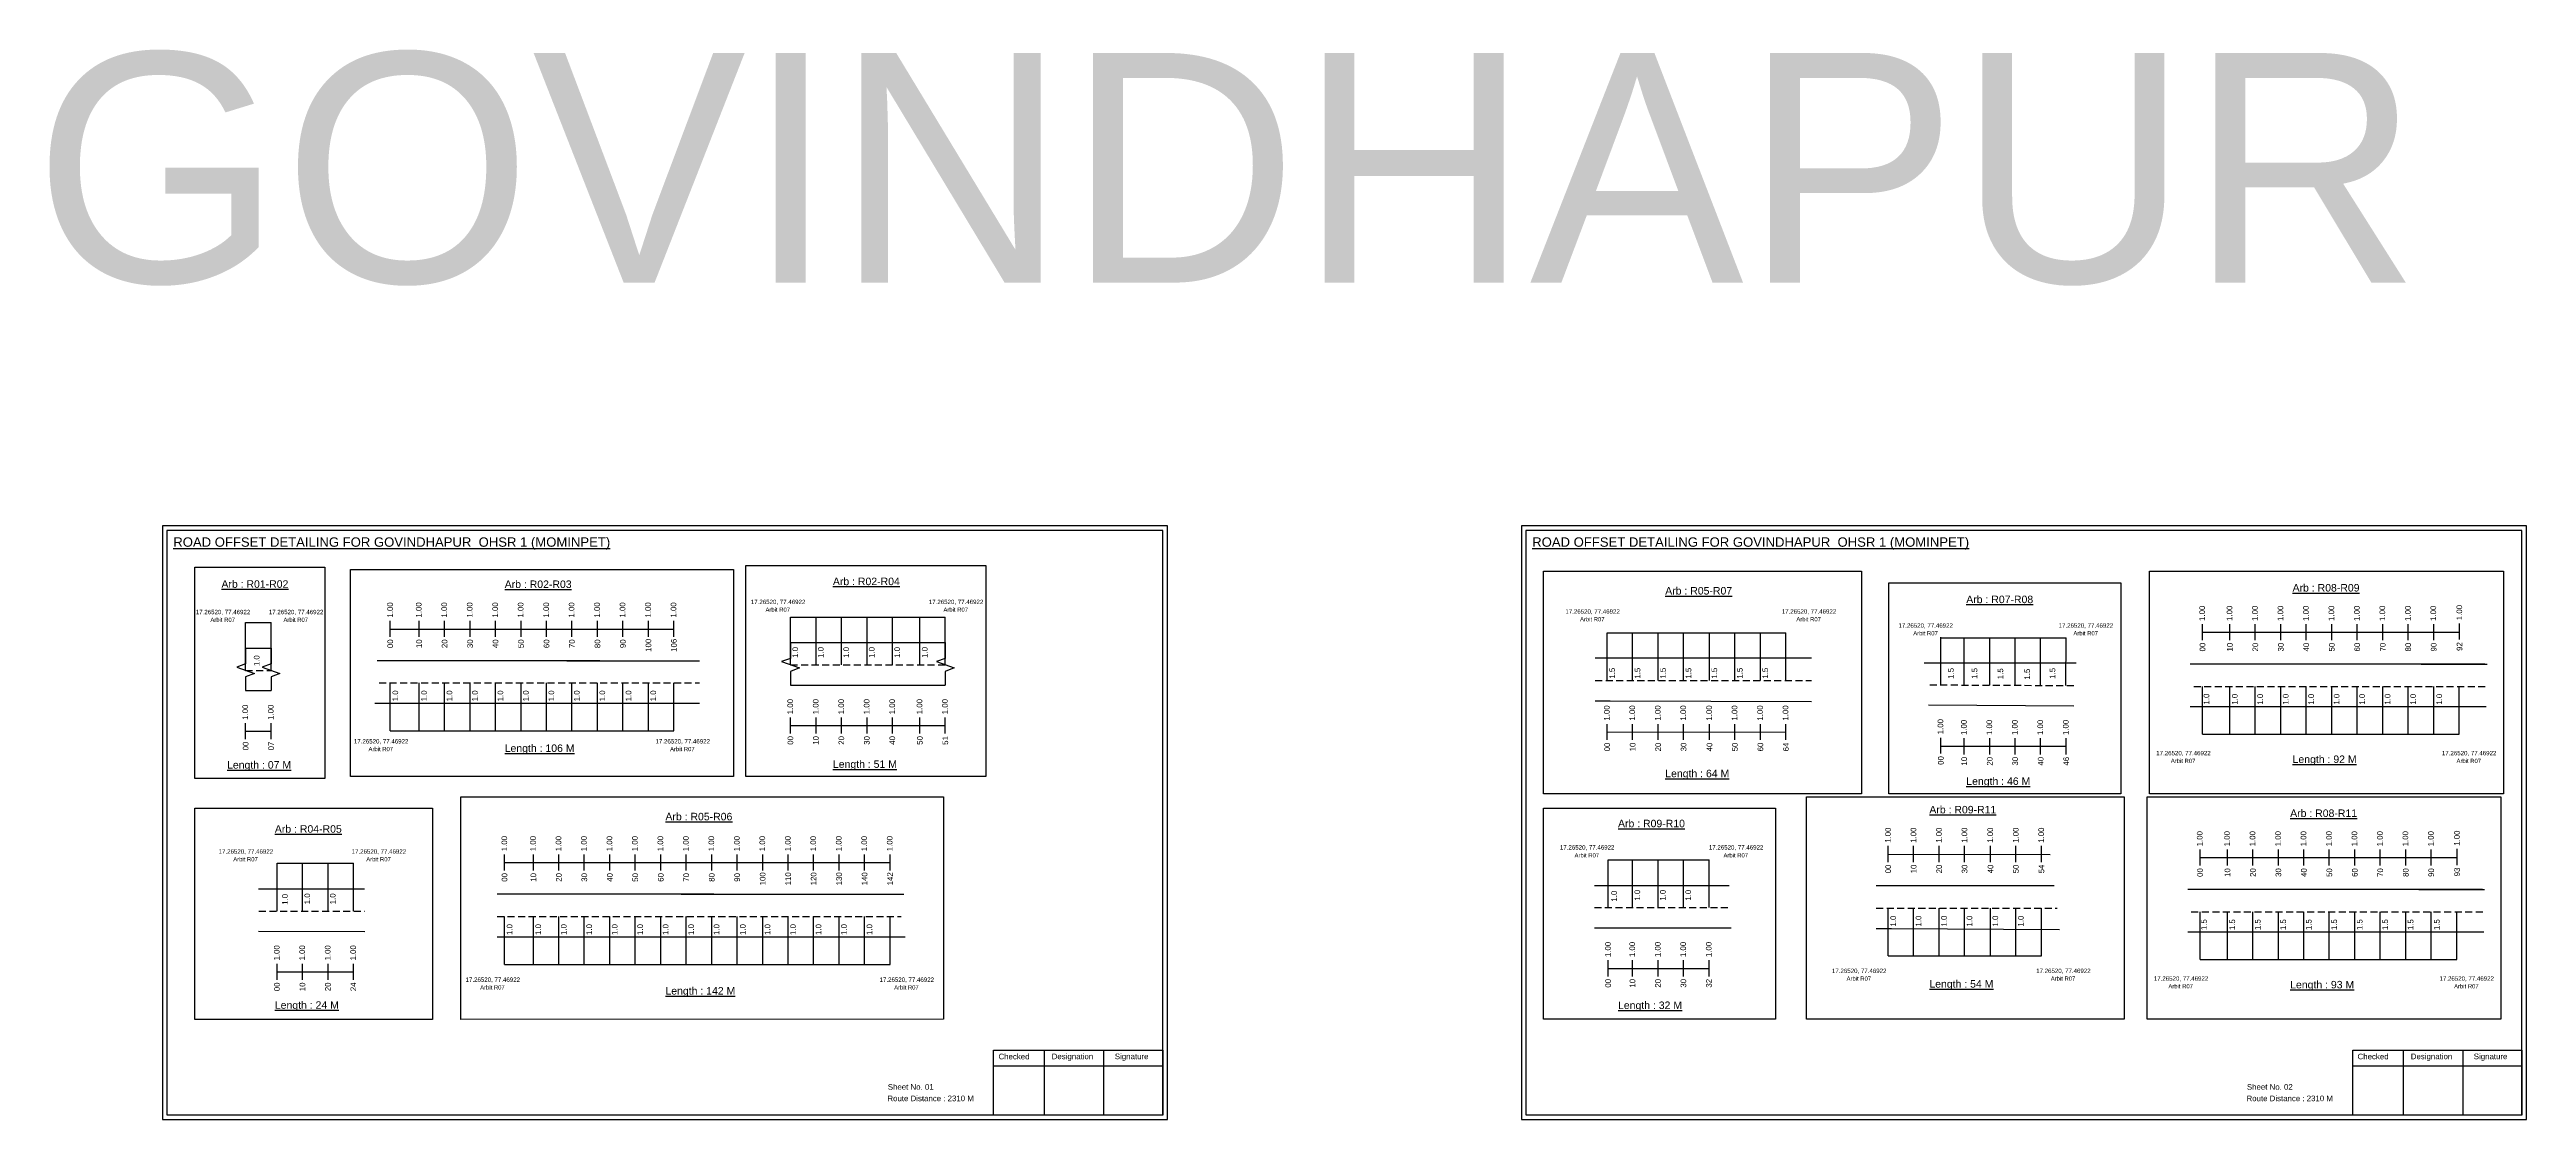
# Model space of a CAD drawing. Header units: inches. Extents: x -117 to 51867, y -12715 to 3423.
# Drawn here: x 28889 to 30211, y 352 to 923 of the extents above; entities that cross this region are included whole.
import ezdxf

# ---------------------------------------------------------------- set-up
doc = ezdxf.new("R2010")
doc.units = ezdxf.units.IN
doc.header["$MEASUREMENT"] = 0
doc.linetypes.add('DASHED2', pattern=[0.375, 0.25, -0.125])
doc.layers.add('PDF_Geometry', color=7, linetype='Continuous')
doc.layers.add('PDF_Text', color=5, linetype='Continuous')
doc.styles.add('PDF Arial', font='arial.ttf')
doc.styles.get("Standard").update_dxf_attribs({"font": 'arial.ttf'})

msp = doc.modelspace()

# ---------------------------------------------------------------- linework, layer by layer
at = {"color": 5}
for p, q in [((28993.2, 617.3), (29006.8, 617.3)), ((29284.1, 620.2), (29366.7, 620.2)), ((29720, 611.8), (29815.4, 611.8)), ((29898.1, 609.1), (29965, 609.1)), ((29070.4, 559.4), (29221.8, 559.4)), ((30037.8, 557.7), (30174.8, 557.7)), ((29720.5, 490.7), (29774.4, 490.7)), ((29010, 488.8), (29050.8, 488.8)), ((29870, 439.3), (29951.8, 439.3)), ((30036.5, 437.4), (30173.5, 437.4)), ((29131.4, 434.8), (29337.2, 434.8))]:
    msp.add_line(p, q, dxfattribs=at)
for p, q in [((28993.2, 591.7), (28993.2, 617.3)), ((29006.8, 591.7), (29006.8, 617.3)), ((29284.1, 594.7), (29284.1, 620.2)), ((29297.7, 594.7), (29297.7, 620.2)), ((29311.3, 594.7), (29311.3, 620.2)), ((29324.9, 594.7), (29324.9, 620.2)), ((29338.5, 594.7), (29338.5, 620.2)), ((29353.1, 594.7), (29353.1, 620.2)), ((29366.7, 594.7), (29366.7, 620.2)), ((29720, 586.3), (29720, 611.8)), ((29733.6, 586.3), (29733.6, 611.8)), ((29747.2, 586.3), (29747.2, 611.8)), ((29760.8, 586.3), (29760.8, 611.8)), ((29774.6, 586.3), (29774.6, 611.8)), ((29788.2, 586.3), (29788.2, 611.8)), ((29801.8, 586.3), (29801.8, 611.8)), ((29815.4, 586.3), (29815.4, 611.8)), ((29898.1, 583.9), (29898.1, 609.4)), ((29910.6, 583.9), (29910.6, 609.1)), ((29924.2, 583.8), (29924.2, 609.1)), ((29937.8, 583.9), (29937.8, 609.1)), ((29951.4, 583.6), (29951.4, 609.1)), ((29964.8, 583.6), (29965, 609.1)), ((28993.2, 603.6), (29006.8, 603.6)), ((29182.2, 596.9), (29063.4, 596.9)), ((29164.7, 596.9), (29235.4, 596.9)), ((29284.1, 606.6), (29366.7, 606.6)), ((29829, 598.2), (29713.6, 598.2)), ((29970.3, 595.5), (29889.3, 595.5)), ((30188.5, 595.1), (30031.2, 595.1)), ((30154.5, 595.1), (30189.7, 595.1)), ((29070.4, 559.4), (29070.4, 585)), ((29085.8, 559.4), (29085.8, 585)), ((29099.4, 559.4), (29099.4, 585)), ((29113, 559.4), (29113, 585)), ((29126.6, 559.4), (29126.6, 585)), ((29140.2, 559.4), (29140.2, 585)), ((29153.8, 559.4), (29153.8, 585)), ((29167.4, 559.4), (29167.4, 585)), ((29181, 559.4), (29181, 585)), ((29194.6, 559.4), (29194.6, 585)), ((29208.2, 559.4), (29208.2, 585)), ((29221.8, 559.4), (29221.8, 585)), ((29284.1, 583.9), (29366.7, 583.9)), ((30037.8, 557.7), (30037.8, 583.2)), ((30052.4, 557.7), (30052.4, 583.2)), ((30066, 557.7), (30066, 583.2)), ((30079.6, 557.7), (30079.6, 583.2)), ((30093.2, 557.7), (30093.2, 583.2)), ((30106.8, 557.7), (30106.8, 583.2)), ((30120.4, 557.7), (30120.4, 583.2)), ((30134, 557.7), (30134, 583.2)), ((30147.6, 557.7), (30147.6, 583.2)), ((30161.2, 557.7), (30161.2, 583.2)), ((30174.8, 557.7), (30174.8, 583.2)), ((28993.2, 580.9), (29006.8, 580.9)), ((29062.2, 574.2), (29235.4, 574.2)), ((29713.6, 575.5), (29721.6, 575.5)), ((29721.6, 575.5), (29829, 575.2)), ((29891.5, 573.3), (29969.2, 572.8)), ((30031.2, 572.4), (30063.3, 572.4)), ((30063.3, 572.4), (30189.2, 572.4)), ((29720.5, 465.1), (29720.5, 490.7)), ((29733.6, 465.1), (29733.6, 490.7)), ((29747.2, 465.1), (29747.2, 490.7)), ((29760.8, 465.1), (29760.8, 490.7)), ((29774.4, 465.1), (29774.4, 490.7)), ((29010, 463.3), (29010, 488.8)), ((29023.6, 463.3), (29023.6, 488.8)), ((29037.2, 463.3), (29037.2, 488.8)), ((29050.8, 463.3), (29050.8, 488.8)), ((29713.2, 477), (29785.2, 477)), ((29958.6, 476.7), (29863.6, 476.7)), ((29000.1, 475.1), (29056.6, 475.1)), ((29243.2, 472.2), (29127.4, 472.2)), ((29225.7, 472.2), (29344.6, 472.2)), ((29870, 439.3), (29870, 464.8)), ((29883.6, 439.3), (29883.6, 464.8)), ((29897.2, 439.3), (29897.2, 464.8)), ((29910.8, 439.3), (29910.8, 464.8)), ((29924.6, 439.3), (29924.6, 464.8)), ((29938.2, 439.3), (29938.2, 464.8)), ((29951.8, 439.3), (29951.8, 464.8)), ((30187.2, 474.8), (30029.9, 474.8)), ((30036.5, 437.4), (30036.5, 462.9)), ((30051.1, 437.4), (30051.1, 462.9)), ((30064.7, 437.4), (30064.7, 462.9)), ((30078.3, 437.4), (30078.3, 462.9)), ((30091.9, 437.4), (30091.9, 462.9)), ((30105.5, 437.4), (30105.5, 462.9)), ((30119.1, 437.4), (30119.1, 462.9)), ((30132.7, 437.4), (30132.7, 462.9)), ((30146.3, 437.4), (30146.3, 462.9)), ((30153.2, 474.8), (30188.4, 474.8)), ((30159.9, 437.4), (30159.9, 462.9)), ((30173.5, 437.4), (30173.5, 462.9)), ((29000.1, 452.5), (29056.8, 452.3)), ((29131.4, 434.8), (29131.4, 460.3)), ((29146.8, 434.8), (29146.8, 460.3)), ((29160.4, 434.8), (29160.4, 460.3)), ((29174, 434.8), (29174, 460.3)), ((29187.6, 434.8), (29187.6, 460.3)), ((29201.2, 434.8), (29201.2, 460.3)), ((29214.8, 434.8), (29214.8, 460.3)), ((29228.4, 434.8), (29228.4, 460.3)), ((29242, 434.8), (29242, 460.3)), ((29255.6, 434.8), (29255.6, 460.3)), ((29269.2, 434.8), (29269.2, 460.3)), ((29282.8, 434.8), (29282.8, 460.3)), ((29296.4, 434.8), (29296.4, 460.3)), ((29310, 434.8), (29310, 460.3)), ((29323.6, 434.8), (29323.6, 460.3)), ((29337.2, 434.8), (29337.2, 460.3)), ((29713.2, 454.3), (29786.2, 454.3)), ((30029.9, 452.1), (30062, 452.1)), ((30062, 452.1), (30187.9, 452.1)), ((29127.4, 449.5), (29345.2, 449.5))]:
    msp.add_line(p, q)
at = {"color": 217, "true_color": 0x93278f}
for p, q in [((29070.4, 609.6), (29070.4, 618.1)), ((29070.4, 613.8), (29221.8, 613.8)), ((29085.8, 609.6), (29085.8, 618.1)), ((29099.4, 609.6), (29099.4, 618.1)), ((29113, 609.6), (29113, 618.1)), ((29126.6, 609.6), (29126.6, 618.1)), ((29140.2, 609.6), (29140.2, 618.1)), ((29153.8, 609.6), (29153.8, 618.1)), ((29167.4, 609.6), (29167.4, 618.1)), ((29181, 609.6), (29181, 618.1)), ((29194.6, 609.6), (29194.6, 618.1)), ((29208.2, 609.6), (29208.2, 618.1)), ((29221.8, 609.6), (29221.8, 618.1)), ((30037.8, 607.8), (30037.8, 616.4)), ((30037.8, 612.1), (30175, 612.2)), ((30052.4, 607.8), (30052.4, 616.4)), ((30066, 607.8), (30066, 616.4)), ((30079.6, 607.8), (30079.6, 616.4)), ((30093.2, 607.8), (30093.2, 616.4)), ((30106.8, 607.8), (30106.8, 616.4)), ((30120.4, 607.8), (30120.4, 616.4)), ((30134, 607.8), (30134, 616.4)), ((30147.6, 607.8), (30147.6, 616.4)), ((30161.2, 607.8), (30161.2, 616.4)), ((30175, 608.2), (30175, 616.7)), ((28993.2, 555), (28993.2, 563.6)), ((28993.2, 559.3), (29006.8, 559.3)), ((29006.8, 555), (29006.8, 563.6)), ((29284.1, 558), (29284.1, 566.5)), ((29284.1, 562.3), (29366.7, 562.3)), ((29297.7, 558), (29297.7, 566.5)), ((29311.3, 558), (29311.3, 566.5)), ((29324.9, 558), (29324.9, 566.5)), ((29338.5, 558), (29338.5, 566.5)), ((29353.1, 558), (29353.1, 566.5)), ((29366.7, 558), (29366.7, 566.5)), ((29720, 554.6), (29720, 563.1)), ((29720, 558.8), (29815.4, 558.9)), ((29733.6, 554.6), (29733.6, 563.1)), ((29747.2, 554.6), (29747.2, 563.1)), ((29760.8, 554.6), (29760.8, 563.1)), ((29774.6, 554.6), (29774.6, 563.1)), ((29788.2, 554.6), (29788.2, 563.1)), ((29801.8, 554.6), (29801.8, 563.1)), ((29815.4, 554.6), (29815.4, 563.1)), ((29898.1, 547.3), (29898.1, 555.8)), ((29910.6, 546.9), (29910.6, 555.5)), ((29924.2, 546.9), (29924.2, 555.5)), ((29937.8, 546.9), (29937.8, 555.5)), ((29951.4, 546.9), (29951.4, 555.5)), ((29965, 546.9), (29965, 555.5)), ((29898.1, 551.2), (29965, 551.2)), ((29131.4, 485), (29131.4, 493.5)), ((29131.4, 489.2), (29337.2, 489.2)), ((29146.8, 485), (29146.8, 493.5)), ((29160.4, 485), (29160.4, 493.5)), ((29174, 485), (29174, 493.5)), ((29187.6, 485), (29187.6, 493.5)), ((29201.2, 485), (29201.2, 493.5)), ((29214.8, 485), (29214.8, 493.5)), ((29228.4, 485), (29228.4, 493.5)), ((29242, 485), (29242, 493.5)), ((29255.6, 485), (29255.6, 493.5)), ((29269.2, 485), (29269.2, 493.5)), ((29282.8, 485), (29282.8, 493.5)), ((29296.4, 485), (29296.4, 493.5)), ((29310, 485), (29310, 493.5)), ((29323.6, 485), (29323.6, 493.5)), ((29337.2, 485), (29337.2, 493.5)), ((29870, 489.4), (29870, 498)), ((29870, 493.7), (29956.4, 493.4)), ((29883.6, 489.4), (29883.6, 498)), ((29897.2, 489.4), (29897.2, 498)), ((29910.8, 489.4), (29910.8, 498)), ((29924.6, 489.4), (29924.6, 498)), ((29938.2, 489.4), (29938.2, 498)), ((29951.8, 489.4), (29951.8, 498)), ((30036.5, 487.5), (30036.5, 496.1)), ((30036.5, 491.8), (30173.7, 491.9)), ((30051.1, 487.5), (30051.1, 496.1)), ((30064.7, 487.5), (30064.7, 496.1)), ((30078.3, 487.5), (30078.3, 496.1)), ((30091.9, 487.5), (30091.9, 496.1)), ((30105.5, 487.5), (30105.5, 496.1)), ((30119.1, 487.5), (30119.1, 496.1)), ((30132.7, 487.5), (30132.7, 496.1)), ((30146.3, 487.5), (30146.3, 496.1)), ((30159.9, 487.5), (30159.9, 496.1)), ((30173.7, 487.8), (30173.7, 496.4)), ((29720.5, 428.4), (29720.5, 437)), ((29733.6, 428.4), (29733.6, 437)), ((29747.2, 428.4), (29747.2, 437)), ((29760.8, 428.4), (29760.8, 437)), ((29774.4, 428.4), (29774.4, 437)), ((29010, 426.6), (29010, 435.1)), ((29010, 430.8), (29050.8, 430.8)), ((29023.6, 426.6), (29023.6, 435.1)), ((29037.2, 426.6), (29037.2, 435.1)), ((29050.8, 426.6), (29050.8, 435.1)), ((29720.5, 432.7), (29774.4, 432.7))]:
    msp.add_line(p, q, dxfattribs=at)
at = {"linetype": 'DASHED2', "ltscale": 15}
for p, q in [((28993.2, 591.7), (29006.8, 591.7)), ((29064.4, 585), (29235.4, 585)), ((29284.1, 594.7), (29366.7, 594.7)), ((29713.6, 586.3), (29829, 586.3)), ((29892.2, 584), (29970.5, 583.6)), ((30033.1, 583.2), (30189.5, 583.2)), ((29000.3, 463.3), (29056.6, 463.3)), ((29713.2, 465.1), (29785.7, 465.1)), ((29863.6, 464.8), (29960.3, 464.8)), ((30031.8, 462.9), (30188.2, 462.9)), ((29127.4, 460.3), (29343.1, 460.3))]:
    msp.add_line(p, q, dxfattribs=at)
for points in [[(28966.1, 646.8), (29035.5, 646.8), (29035.5, 534.1), (28966.1, 534.1)], [(29049.1, 645.5), (29253.7, 645.5), (29253.7, 535), (29049.1, 535)], [(29260.2, 647.7), (29388.3, 647.7), (29388.3, 535), (29260.2, 535)], [(29686.1, 644.6), (29855.7, 644.6), (29855.7, 525.8), (29686.1, 525.8)], [(29870.4, 638.5), (29994.2, 638.5), (29994.2, 525.8), (29870.4, 525.8)], [(30009.5, 644.6), (30198.4, 644.6), (30198.4, 525.8), (30009.5, 525.8)], [(28966.1, 518.1), (29092.9, 518.1), (29092.9, 405.4), (28966.1, 405.4)], [(29108.1, 524.3), (29365.7, 524.3), (29365.7, 405.5), (29108.1, 405.4)], [(29686.1, 518.2), (29809.9, 518.2), (29809.9, 405.5), (29686.1, 405.5)], [(29826.4, 524.3), (29996, 524.3), (29996, 405.5), (29826.4, 405.5)], [(30008.2, 524.3), (30197.1, 524.3), (30197.1, 405.5), (30008.2, 405.5)]]:
    msp.add_lwpolyline(points, close=True)
at = {"linetype": 'Continuous'}
for points in [[(28993.2, 603.6), (28993.2, 595.2), (28988.5, 593.5), (28997.9, 590), (28993.2, 588.3), (28993.2, 580.9)], [(29006.8, 603.6), (29006.8, 595.2), (29002.1, 593.5), (29011.5, 590), (29006.8, 588.3), (29006.8, 580.9)], [(29284.1, 606.6), (29284.1, 598.1), (29279.3, 596.4), (29288.8, 593), (29284.1, 591.2), (29284.1, 583.9)], [(29366.7, 606.6), (29366.7, 598.1), (29362, 596.4), (29371.4, 593), (29366.7, 591.2), (29366.7, 583.9)]]:
    msp.add_lwpolyline(points, dxfattribs=at)
msp.add_lwpolyline([(29863.6, 454), (29871.7, 454), (29961.5, 453.5)])
at = {"layer": 'PDF_Geometry'}
for points in [[(28948.8, 668.8), (28948.8, 352.1), (29485.3, 352.1), (29485.3, 668.8)], [(28951.1, 666.4), (28951.1, 354.5), (29482.8, 354.5), (29482.8, 666.4)], [(29674.3, 668.8), (29674.3, 352.1), (30210.7, 352.1), (30210.7, 668.8)], [(29676.6, 666.4), (29676.6, 354.5), (30208.3, 354.5), (30208.3, 666.4)]]:
    msp.add_lwpolyline(points, close=True, dxfattribs=at)
at = {"layer": 'PDF_Geometry', "color": 242, "true_color": 0xcc1f26}
for points in [[(29482.8, 354.4), (29392.5, 354.4), (29392.5, 389), (29482.8, 389)], [(30208.3, 354.4), (30118, 354.4), (30118, 389), (30208.3, 389)]]:
    msp.add_lwpolyline(points, close=True, dxfattribs=at)
for points in [[(29419.5, 389), (29419.5, 354.4)], [(29451.2, 389), (29451.2, 354.4)], [(30145, 389), (30145, 354.4)], [(30176.7, 389), (30176.7, 354.4)], [(29392.5, 380.6), (29482.8, 380.6)], [(30118, 380.6), (30208.3, 380.6)]]:
    msp.add_lwpolyline(points, dxfattribs=at)

# ---------------------------------------------------------------- texts
for s, height, p in [('GOVINDHAPUR', 122.535, (28879.9, 798.7)), ('Sheet No. 01', 3, (29336, 367.9)), ('Sheet No. 02', 3, (30061.5, 367.9)), ('Route Distance : 2310 M', 3, (29335.8, 361.8)), ('Route Distance : 2310 M', 3, (30061.3, 361.8))]:
    msp.add_text(s, height=height).set_placement(p)
at = {"color": 242, "true_color": 0xcd2027}
for s, height, p in [('%%UROAD OFFSET DETAILING FOR GOVINDHAPUR  OHSR 1 (MOMINPET)', 5, (28954.6, 657.7)), ('%%UROAD OFFSET DETAILING FOR GOVINDHAPUR  OHSR 1 (MOMINPET)', 5, (29680, 657.7)), ('%%UArb : R01-R02', 4, (28980.3, 635.8)), ('%%UArb : R02-R03', 4, (29131.5, 635.7)), ('%%UArb : R02-R04', 4, (29306.7, 637.2)), ('%%UArb : R05-R07', 4, (29751, 632.2)), ('%%UArb : R08-R09', 4, (30085.9, 633.8)), ('%%UArb : R07-R08', 4, (29911.7, 627.6)), ('%%ULength : 07 M', 4, (28983.3, 539.3)), ('%%ULength : 106 M', 4, (29131.5, 548.2)), ('%%ULength : 51 M', 4, (29306.7, 539.7)), ('%%ULength : 92 M', 4, (30085.9, 542.3)), ('%%ULength : 64 M', 4, (29751, 534.7)), ('%%ULength : 46 M', 4, (29911.7, 530.6)), ('%%UArb : R05-R06', 4, (29217.3, 511.7)), ('%%UArb : R09-R11', 4, (29892, 515.4)), ('%%UArb : R08-R11', 4, (30084.6, 513.5)), ('%%UArb : R04-R05', 4, (29008.8, 505.1)), ('%%UArb : R09-R10', 4, (29725.8, 508)), ('%%ULength : 54 M', 4, (29892, 422.4)), ('%%ULength : 93 M', 4, (30084.6, 422)), ('%%ULength : 24 M', 4, (29008.8, 411.1)), ('%%ULength : 142 M', 4, (29217.3, 418.7)), ('%%ULength : 32 M', 4, (29725.8, 411))]:
    msp.add_text(s, height=height, dxfattribs=at).set_placement(p)
at = {"color": 5}
for s, height, p in [('17.26520, 77.46922', 2.34, (28966.6, 621.7)), ('17.26520, 77.46922', 2.34, (29005.6, 621.7)), ('17.26520, 77.46922', 2.34, (29262.9, 627.1)), ('Arbit R07', 2.25, (29270.7, 623)), ('17.26520, 77.46922', 2.34, (29357.9, 627.1)), ('Arbit R07', 2.25, (29365.7, 623)), ('17.26520, 77.46922', 2.34, (29697.7, 622)), ('17.26520, 77.46922', 2.34, (29813.2, 622)), ('Arbit R07', 2.25, (28974.4, 617.6)), ('Arbit R07', 2.25, (29013.4, 617.6)), ('Arbit R07', 2.25, (29705.5, 617.9)), ('Arbit R07', 2.25, (29821, 617.9)), ('17.26520, 77.46922', 2.34, (29875.5, 614.5)), ('Arbit R07', 2.25, (29883.4, 610.4)), ('17.26520, 77.46922', 2.34, (29961, 614.5)), ('Arbit R07', 2.25, (29968.9, 610.4)), ('17.26520, 77.46922', 2.34, (29051, 552.7)), ('Arbit R07', 2.25, (29058.8, 548.6)), ('17.26520, 77.46922', 2.34, (29212, 552.7)), ('Arbit R07', 2.25, (29219.8, 548.6)), ('17.26520, 77.46922', 2.34, (30013.1, 546.4)), ('Arbit R07', 2.25, (30020.9, 542.3)), ('17.26520, 77.46922', 2.34, (30165.6, 546.4)), ('Arbit R07', 2.25, (30173.4, 542.3)), ('17.26520, 77.46922', 2.34, (28978.8, 493.9)), ('Arbit R07', 2.25, (28986.6, 489.8)), ('17.26520, 77.46922', 2.34, (29049.8, 493.9)), ('Arbit R07', 2.25, (29057.6, 489.8)), ('17.26520, 77.46922', 2.34, (29694.8, 496.1)), ('Arbit R07', 2.25, (29702.6, 491.9)), ('17.26520, 77.46922', 2.34, (29774.3, 496.1)), ('Arbit R07', 2.25, (29782.1, 491.9)), ('17.26520, 77.46922', 2.34, (29110.6, 425.5)), ('Arbit R07', 2.25, (29118.4, 421.4)), ('17.26520, 77.46922', 2.34, (29331.6, 425.5)), ('Arbit R07', 2.25, (29339.4, 421.4)), ('17.26520, 77.46922', 2.34, (29840, 430.2)), ('Arbit R07', 2.25, (29847.8, 426.1)), ('17.26520, 77.46922', 2.34, (29949, 430.2)), ('Arbit R07', 2.25, (29956.8, 426.1)), ('17.26520, 77.46922', 2.34, (30011.8, 426.1)), ('Arbit R07', 2.25, (30019.6, 422)), ('17.26520, 77.46922', 2.34, (30164.3, 426.1)), ('Arbit R07', 2.25, (30172.1, 422))]:
    msp.add_text(s, height=height, dxfattribs=at).set_placement(p)
at = {"color": 217, "true_color": 0x93278f}
for s, p in [('1.00', (29071.8, 619.9)), ('1.00', (29087.1, 619.9)), ('1.00', (29100.7, 619.9)), ('1.00', (29114.3, 619.9)), ('1.00', (29127.9, 619.9)), ('1.00', (29141.5, 619.9)), ('1.00', (29155.1, 619.9)), ('1.00', (29168.7, 619.9)), ('1.00', (29182.3, 619.9)), ('1.00', (29195.9, 619.9)), ('1.00', (29209.5, 619.9)), ('1.00', (29223.1, 619.9)), ('1.00', (30039.1, 618.1)), ('1.00', (30053.7, 618.1)), ('1.00', (30067.3, 618.1)), ('1.00', (30080.9, 618.1)), ('1.00', (30094.5, 618.1)), ('1.00', (30108.1, 618.1)), ('1.00', (30121.7, 618.1)), ('1.00', (30135.3, 618.1)), ('1.00', (30148.9, 618.1)), ('1.00', (30162.5, 618.1)), ('1.00', (30176.4, 618.5)), ('100', (29209.7, 601.6)), ('106', (29223.3, 601.6)), ('00', (29071.9, 603.6)), ('10', (29087.3, 603.6)), ('20', (29100.9, 603.6)), ('30', (29114.5, 603.6)), ('40', (29128.1, 603.6)), ('50', (29141.7, 603.6)), ('60', (29155.3, 603.6)), ('70', (29168.9, 603.6)), ('80', (29182.5, 603.6)), ('90', (29196.1, 603.6)), ('00', (30039.3, 601.8)), ('10', (30053.9, 601.8)), ('20', (30067.5, 601.8)), ('30', (30081.1, 601.8)), ('40', (30094.7, 601.8)), ('50', (30108.3, 601.8)), ('60', (30121.9, 601.8)), ('70', (30135.5, 601.8)), ('80', (30149.1, 601.8)), ('90', (30162.7, 601.8)), ('92', (30176.5, 602.1)), ('1.00', (28994.5, 565.3)), ('1.00', (29008.1, 565.3)), ('1.00', (29285.4, 568.3)), ('1.00', (29299, 568.3)), ('1.00', (29312.6, 568.3)), ('1.00', (29326.2, 568.3)), ('1.00', (29339.8, 568.3)), ('1.00', (29354.4, 568.3)), ('1.00', (29368, 568.3)), ('1.00', (29721.3, 564.9)), ('1.00', (29734.9, 564.9)), ('1.00', (29748.5, 564.9)), ('1.00', (29762.1, 564.9)), ('1.00', (29775.9, 564.9)), ('1.00', (29789.5, 564.9)), ('1.00', (29803.1, 564.9)), ('1.00', (29816.7, 564.9)), ('00', (29285.5, 552)), ('10', (29299.1, 552)), ('20', (29312.7, 552)), ('30', (29326.3, 552)), ('40', (29339.9, 552)), ('50', (29354.6, 552)), ('51', (29368.2, 552)), ('1.00', (29899.4, 557.6)), ('1.00', (29911.9, 557.2)), ('1.00', (29925.5, 557.2)), ('1.00', (29939.1, 557.2)), ('1.00', (29952.7, 557.2)), ('1.00', (29966.3, 557.2)), ('00', (28994.7, 549)), ('07', (29008.3, 549)), ('00', (29721.5, 548.5)), ('10', (29735.1, 548.5)), ('20', (29748.7, 548.5)), ('30', (29762.3, 548.5)), ('40', (29776.1, 548.5)), ('50', (29789.7, 548.5)), ('60', (29803.3, 548.5)), ('64', (29816.9, 548.5)), ('00', (29899.6, 541.3)), ('10', (29912.1, 540.9)), ('20', (29925.7, 540.9)), ('30', (29939.3, 540.9)), ('40', (29952.9, 540.9)), ('46', (29966.5, 540.9)), ('1.00', (29132.8, 495.2)), ('1.00', (29148.1, 495.2)), ('1.00', (29161.7, 495.2)), ('1.00', (29175.3, 495.2)), ('1.00', (29188.9, 495.2)), ('1.00', (29202.5, 495.2)), ('1.00', (29216.1, 495.2)), ('1.00', (29229.7, 495.2)), ('1.00', (29243.3, 495.2)), ('1.00', (29256.9, 495.2)), ('1.00', (29270.5, 495.2)), ('1.00', (29284.1, 495.2)), ('1.00', (29297.7, 495.2)), ('1.00', (29311.3, 495.2)), ('1.00', (29324.9, 495.2)), ('1.00', (29338.5, 495.2)), ('1.00', (29871.4, 499.7)), ('1.00', (29885, 499.7)), ('1.00', (29898.6, 499.7)), ('1.00', (29912.2, 499.7)), ('1.00', (29926, 499.7)), ('1.00', (29939.6, 499.7)), ('1.00', (29953.2, 499.7)), ('1.00', (30037.8, 497.8)), ('1.00', (30052.4, 497.8)), ('1.00', (30066, 497.8)), ('1.00', (30079.6, 497.8)), ('1.00', (30093.2, 497.8)), ('1.00', (30106.8, 497.8)), ('1.00', (30120.4, 497.8)), ('1.00', (30134, 497.8)), ('1.00', (30147.6, 497.8)), ('1.00', (30161.2, 497.8)), ('1.00', (30175.1, 498.1)), ('00', (29132.9, 478.9)), ('10', (29148.3, 478.9)), ('20', (29161.9, 478.9)), ('30', (29175.5, 478.9)), ('40', (29189.1, 478.9)), ('50', (29202.7, 478.9)), ('60', (29216.3, 478.9)), ('70', (29229.9, 478.9)), ('80', (29243.5, 478.9)), ('90', (29257.1, 478.9)), ('100', (29270.7, 477)), ('110', (29284.3, 477)), ('120', (29297.9, 477)), ('130', (29311.5, 477)), ('140', (29325.1, 477)), ('142', (29338.7, 477)), ('00', (29871.5, 483.4)), ('10', (29885.1, 483.4)), ('20', (29898.7, 483.4)), ('30', (29912.3, 483.4)), ('40', (29926.1, 483.4)), ('50', (29939.7, 483.4)), ('54', (29953.3, 483.4)), ('00', (30038, 481.5)), ('10', (30052.6, 481.5)), ('20', (30066.2, 481.5)), ('30', (30079.8, 481.5)), ('40', (30093.4, 481.5)), ('50', (30107, 481.5)), ('60', (30120.6, 481.5)), ('70', (30134.2, 481.5)), ('80', (30147.8, 481.5)), ('90', (30161.4, 481.5)), ('93', (30175.2, 481.8)), ('1.00', (29011.3, 436.9)), ('1.00', (29024.9, 436.9)), ('1.00', (29038.5, 436.9)), ('1.00', (29052.1, 436.9)), ('1.00', (29721.9, 438.7)), ('1.00', (29734.9, 438.7)), ('1.00', (29748.5, 438.7)), ('1.00', (29762.1, 438.7)), ('1.00', (29775.7, 438.7)), ('00', (29011.4, 420.5)), ('10', (29025, 420.5)), ('20', (29038.6, 420.5)), ('24', (29052.2, 420.5)), ('00', (29722, 422.4)), ('10', (29735, 422.4)), ('20', (29748.6, 422.4)), ('30', (29762.2, 422.4)), ('32', (29775.8, 422.4))]:
    msp.add_text(s, height=3, rotation=90, dxfattribs=at).set_placement(p)
for s, p in [('1.0', (29000.6, 594)), ('1.0', (29288.1, 598.4)), ('1.0', (29301.7, 598.4)), ('1.0', (29315.3, 598.4)), ('1.0', (29328.9, 598.4)), ('1.0', (29342.5, 598.4)), ('1.0', (29357.2, 598.4)), ('1.5', (29724.2, 587.3)), ('1.5', (29737.7, 587.3)), ('1.5', (29751.3, 587.3)), ('1.5', (29764.9, 587.3)), ('1.5', (29778.7, 587.3)), ('1.5', (29792.3, 587.3)), ('1.5', (29805.9, 587.3)), ('1.5', (29905, 587.2)), ('1.5', (29917.6, 587.2)), ('1.5', (29931.4, 587)), ('1.5', (29945.7, 586.8)), ('1.5', (29959.2, 587.2)), ('1.0', (29074.6, 575.2)), ('1.0', (29089.9, 575.2)), ('1.0', (29103.5, 575.2)), ('1.0', (29117.1, 575.2)), ('1.0', (29130.7, 575.2)), ('1.0', (29144.3, 575.2)), ('1.0', (29157.9, 575.2)), ('1.0', (29171.5, 575.2)), ('1.0', (29185.1, 575.2)), ('1.0', (29199.1, 575.2)), ('1.0', (29212.3, 575.2)), ('1.0', (30041.4, 573.5)), ('1.0', (30056.5, 573.4)), ('1.0', (30070.1, 573.4)), ('1.0', (30083.7, 573.4)), ('1.0', (30097.3, 573.4)), ('1.0', (30110.9, 573.4)), ('1.0', (30124.5, 573.4)), ('1.0', (30138.1, 573.4)), ('1.0', (30151.7, 573.4)), ('1.0', (30165.7, 573.4)), ('1.0', (29015.7, 466.6)), ('1.0', (29027.6, 466.9)), ('1.0', (29041.2, 466.9)), ('1.0', (29725.2, 468.3)), ('1.0', (29737.6, 468.8)), ('1.0', (29751.2, 468.8)), ('1.0', (29764.8, 468.8)), ('1.0', (29135.6, 450.5)), ('1.0', (29150.9, 450.5)), ('1.0', (29164.5, 450.5)), ('1.0', (29178.1, 450.5)), ('1.0', (29191.7, 450.5)), ('1.0', (29205.3, 450.5)), ('1.0', (29218.9, 450.5)), ('1.0', (29232.5, 450.5)), ('1.0', (29246.1, 450.5)), ('1.0', (29260.1, 450.5)), ('1.0', (29273.3, 450.5)), ('1.0', (29286.9, 450.5)), ('1.0', (29300.5, 450.5)), ('1.0', (29314.1, 450.5)), ('1.0', (29327.7, 450.5)), ('1.0', (29874.2, 455)), ('1.0', (29887.7, 455)), ('1.0', (29901.3, 455)), ('1.0', (29914.9, 455)), ('1.0', (29928.7, 455)), ('1.0', (29942.3, 455)), ('1.5', (30040.1, 453.1)), ('1.5', (30055.2, 453.1)), ('1.5', (30068.8, 453.1)), ('1.5', (30082.4, 453.1)), ('1.5', (30096, 453.1)), ('1.5', (30109.6, 453.1)), ('1.5', (30123.2, 453.1)), ('1.5', (30136.8, 453.1)), ('1.5', (30150.4, 453.1)), ('1.5', (30164.4, 453.1))]:
    msp.add_text(s, height=3, rotation=90).set_placement(p)
at = {"layer": 'PDF_Text', "color": 7, "attachment_point": 7, "style": 'PDF Arial'}
for s, insert, char_height in [('Checked', (29395.1, 384.1), 3), ('Designation', (29423.5, 383.3), 3.001), ('Signature', (29457.2, 383.3), 3), ('Checked', (30120.6, 384.1), 3), ('Designation', (30149, 383.3), 3.001), ('Signature', (30182.6, 383.3), 3)]:
    msp.add_mtext(s, dxfattribs=dict(at, insert=insert, char_height=char_height))

doc.saveas('drawing.dxf')
